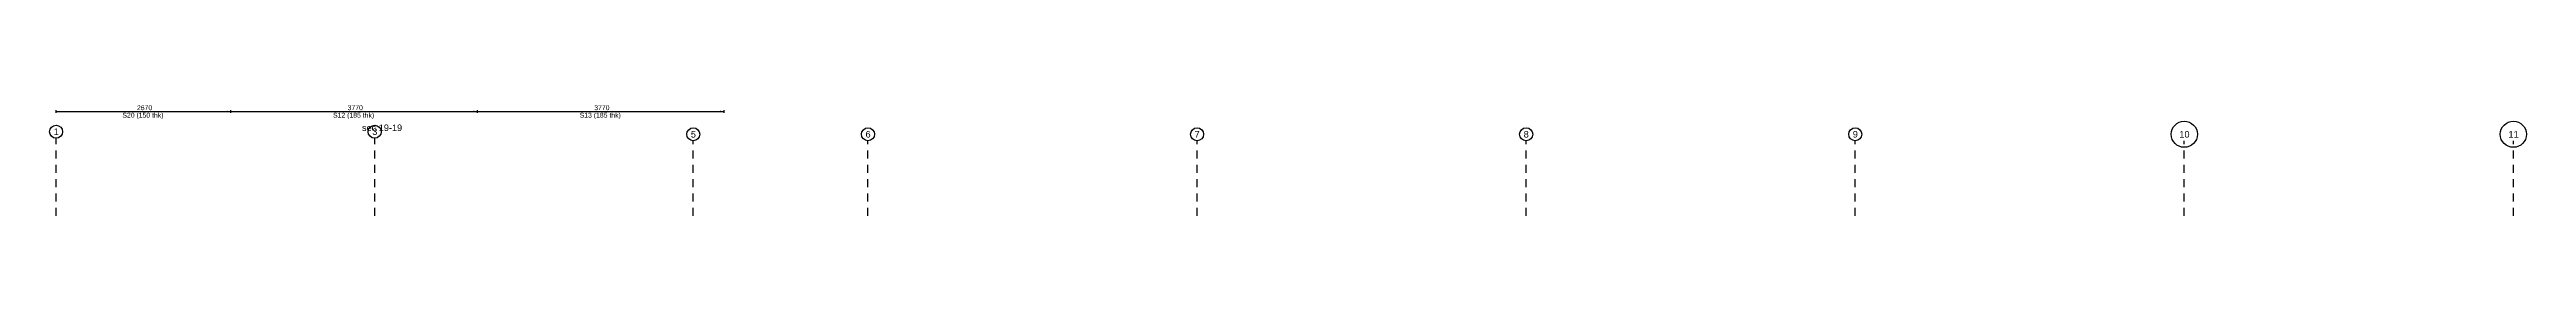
# Model space of a CAD drawing. Extents: x 0 to 119, y -5 to 121.
# Drawn here: x 70.46 to 108.32, y 113.88 to 115.58 of the extents above; entities that cross this region are included whole.
import ezdxf

# ---------------------------------------------------------------- set-up
doc = ezdxf.new("R2010")
doc.units = 0
doc.linetypes.add('ACAD_ISO02W100', pattern=[15, 12, -3])
for name, color, linetype in [('Axisline', 7, 'CONTINUOUS'), ('Axisline_Name', 1, 'CONTINUOUS'), ('Section_Name', 1, 'CONTINUOUS'), ('Slab_ID', 4, 'CONTINUOUS'), ('Span_Dim', 7, 'CONTINUOUS'), ('span_line', 7, 'CONTINUOUS')]:
    doc.layers.add(name, color=color, linetype=linetype)
doc.styles.add('STRUDS_Arial', font='ARIAL.TTF', dxfattribs={"height": 0.04})

msp = doc.modelspace()

# ---------------------------------------------------------------- texts
at = {"layer": 'Axisline_Name', "style": 'STRUDS_Arial'}
for s, p in [('1', (70.5205, 115.12)), ('3', (75.3905, 115.12)), ('5', (80.2605, 115.08)), ('6', (82.9305, 115.08)), ('7', (87.9605, 115.08)), ('8', (92.9905, 115.08)), ('9', (98.0205, 115.08)), ('10', (103.013, 115.08)), ('11', (108.043, 115.08))]:
    msp.add_text(s, height=0.1, dxfattribs=at).set_placement(p)
at = {"layer": 'Section_name', "style": 'STRUDS_Arial'}
msp.add_text('sec 19-19', height=0.1, dxfattribs=at).set_placement((75.234, 115.18))
at = {"layer": 'Slab_ID', "style": 'STRUDS_Arial'}
for s, p in [('S20 (150 thk)', (71.5713, 115.385)), ('S12 (185 thk)', (74.7913, 115.385)), ('S13 (185 thk)', (78.5613, 115.385))]:
    msp.add_text(s, height=0.075, dxfattribs=at).set_placement(p)
at = {"layer": 'Span_Dim', "style": 'STRUDS_Arial'}
for s, p in [('2670', (71.794, 115.5)), ('3770', (75.014, 115.5)), ('3770', (78.784, 115.5))]:
    msp.add_text(s, height=0.075, dxfattribs=at).set_placement(p)

# ---------------------------------------------------------------- linework, layer by layer
at = {"layer": 'Axisline', "linetype": 'ACAD_ISO02W100', "ltscale": 0.01}
for p, q in [((70.558, 113.88), (70.558, 115.07)), ((75.428, 113.88), (75.428, 115.07)), ((80.298, 113.88), (80.298, 115.03)), ((82.968, 113.88), (82.968, 115.03)), ((87.998, 113.88), (87.998, 115.03)), ((93.028, 113.88), (93.028, 115.03)), ((98.058, 113.88), (98.058, 115.03)), ((103.088, 113.88), (103.088, 115.03)), ((108.118, 113.88), (108.118, 115.03))]:
    msp.add_line(p, q, dxfattribs=at)
at = {"layer": 'Axisline'}
for centre, radius in [((70.558, 115.17), 0.1), ((75.428, 115.17), 0.1), ((80.298, 115.13), 0.1), ((82.968, 115.13), 0.1), ((87.998, 115.13), 0.1), ((93.028, 115.13), 0.1), ((98.058, 115.13), 0.1), ((103.088, 115.13), 0.2), ((108.118, 115.13), 0.2)]:
    msp.add_circle(centre, radius, dxfattribs=at)
at = {"layer": 'Span_Line'}
for p, q in [((70.558, 115.46), (70.558, 115.5)), ((70.558, 115.48), (73.228, 115.48)), ((73.228, 115.46), (73.228, 115.5)), ((73.228, 115.46), (73.228, 115.5)), ((73.228, 115.48), (76.998, 115.48)), ((76.998, 115.46), (76.998, 115.5)), ((76.998, 115.46), (76.998, 115.5)), ((76.998, 115.48), (80.768, 115.48)), ((80.768, 115.46), (80.768, 115.5))]:
    msp.add_line(p, q, dxfattribs=at)
for points in [[(70.558, 115.48), (70.618, 115.49), (70.558, 115.48), (70.618, 115.47)], [(73.228, 115.48), (73.168, 115.492), (73.228, 115.48), (73.168, 115.47)], [(73.228, 115.48), (73.288, 115.49), (73.228, 115.48), (73.288, 115.47)], [(76.998, 115.48), (76.938, 115.492), (76.998, 115.48), (76.938, 115.47)], [(76.998, 115.48), (77.058, 115.49), (76.998, 115.48), (77.058, 115.47)], [(80.768, 115.48), (80.708, 115.492), (80.768, 115.48), (80.708, 115.47)]]:
    msp.add_solid(points, dxfattribs=at)

msp.set_redraw_order([(e.dxf.handle, doc.entitydb.next_handle()) for e in msp.query("TEXT MTEXT ATTDEF DIMENSION ARC_DIMENSION")])  # texts and dimensions are drawn at this point

doc.saveas('drawing.dxf')
